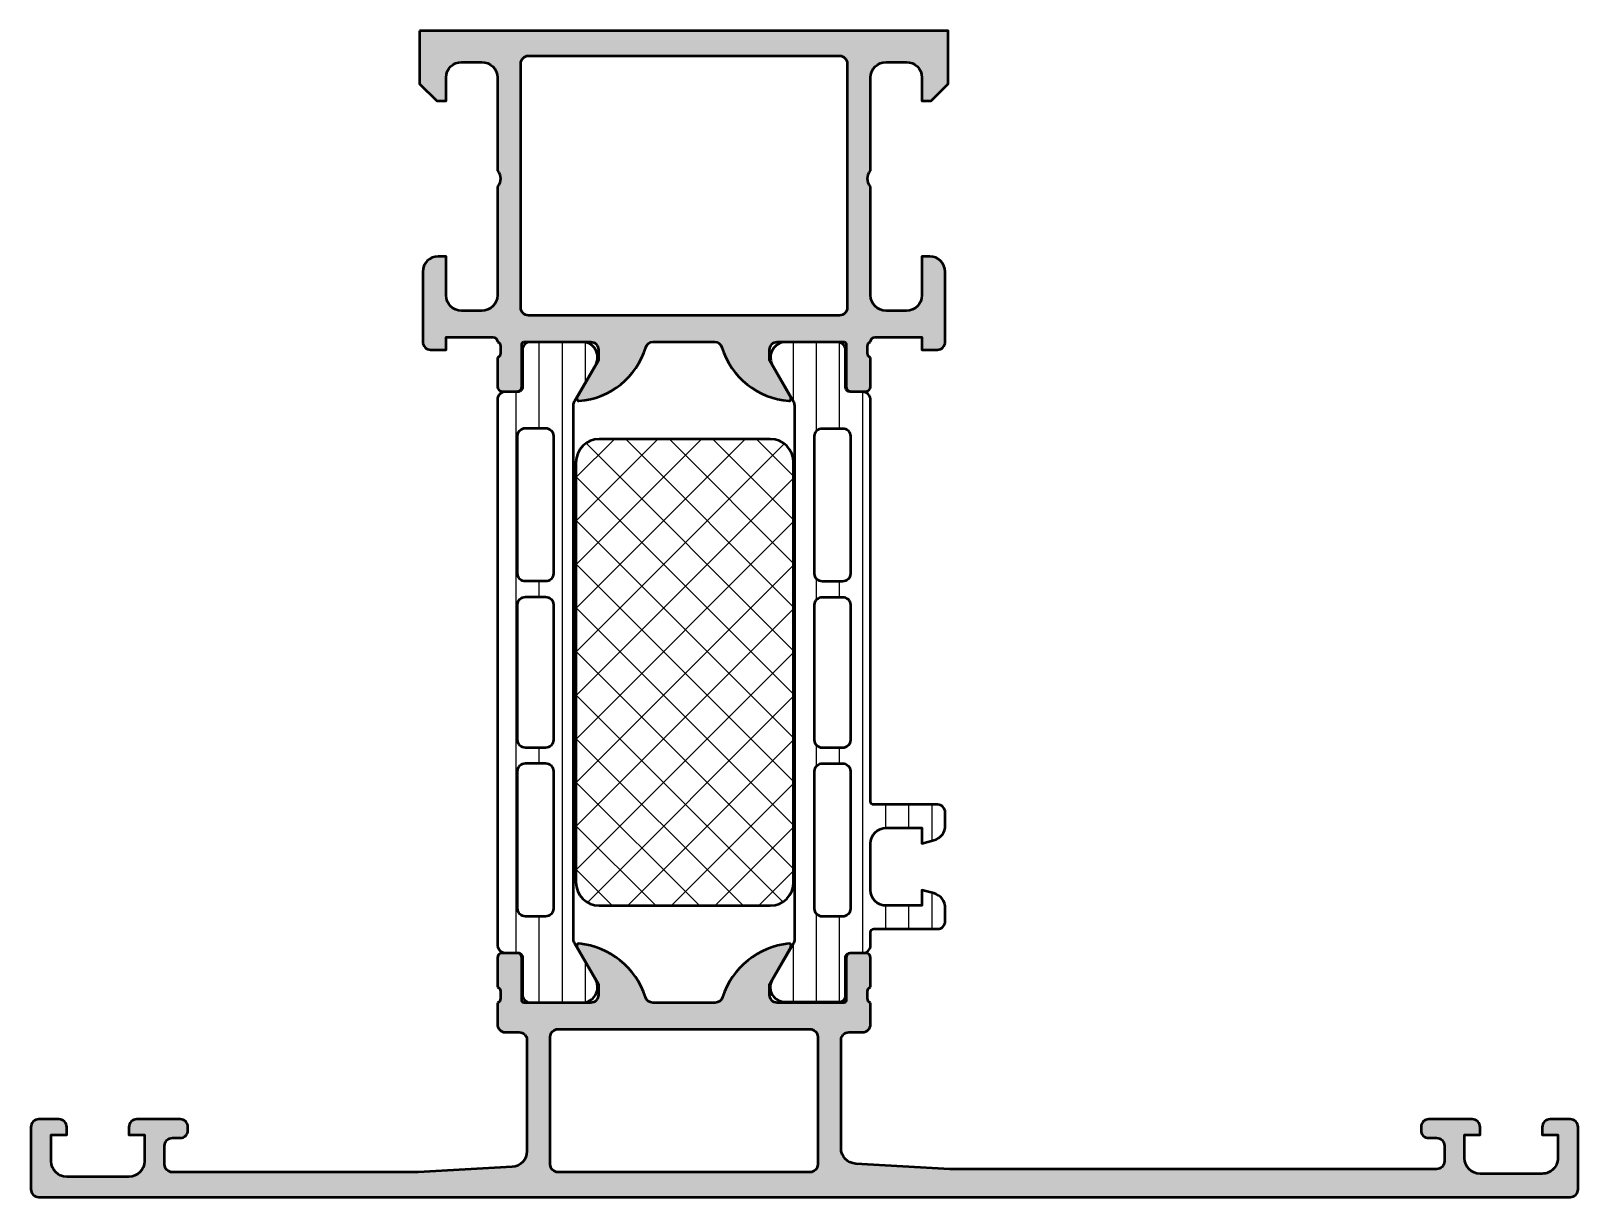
# Model space of a CAD drawing. Extents: x 0 to 99.5, y 0 to 75.
import ezdxf

# ---------------------------------------------------------------- set-up
doc = ezdxf.new("R2010")
doc.units = 0
for name, color, linetype, lineweight in [('0S-Alu contour', 7, 'Continuous', 50), ('0S-Alu hatch', 252, 'Continuous', 25), ('0S-Plastic contour', 254, 'Continuous', 50), ('0S-Plastic hatch', 253, 'Continuous', 25), ('0S-PT contour', 91, 'Continuous', 50), ('0S-PT hatch', 103, 'Continuous', 25)]:
    doc.layers.add(name, color=color, linetype=linetype, lineweight=lineweight)
pattern_1 = [(90, (0, 0), (-1.4859, 0), [])]

# ---------------------------------------------------------------- blocks, each defined once
blk = doc.blocks.new('486970__8CA89D96_44B8_4A73_B5E9_0E6E69375602_')
at = {"layer": '0S-PT hatch'}
h = blk.add_hatch(dxfattribs=at)
h.set_pattern_fill('ANSI37', color=256, scale=0.625, angle=90, style=0)
h.set_pattern_definition([(135, (0, 0), (-1.403165018917055, -1.403165018917055), []), (225, (0, 0), (1.403165018917055, -1.403165018917055), [])])
edge = h.paths.add_edge_path()
edge.add_arc((36.55125118245392, 47.24657838611699), 1.5, 90, 180)
edge.add_line((35.05125118245392, 47.24657838611699), (35.05125118245391, 20.246578386117))
edge.add_arc((36.5512511824539, 20.246578386117), 1.499999999999992, 180, 269.9999999999997)
edge.add_line((36.5512511824539, 18.746578386117), (47.5512511824539, 18.74657838611699))
edge.add_arc((47.5512511824539, 20.246578386117), 1.5, 270, 360)
edge.add_line((49.0512511824539, 20.246578386117), (49.05125118245392, 47.24657838611699))
edge.add_arc((47.55125118245391, 47.24657838611699), 1.5, 0, 90)
edge.add_line((47.55125118245391, 48.746578386117), (36.55125118245392, 48.746578386117))
at = {"layer": '0S-PT contour', "color": 7}
for points in [[(47.55125118245391, 48.746578386117), (36.55125118245392, 48.746578386117)], [(35.05125118245392, 47.24657838611699), (35.05125118245391, 20.246578386117)], [(49.0512511824539, 20.246578386117), (49.05125118245392, 47.24657838611699)], [(36.5512511824539, 18.746578386117), (47.5512511824539, 18.74657838611699)]]:
    blk.add_lwpolyline(points, dxfattribs=at)
for centre, radius, start, end in [((36.55125118245392, 47.24657838611699), 1.5, 90, 180), ((47.55125118245391, 47.24657838611699), 1.5, 0, 90), ((36.5512511824539, 20.246578386117), 1.499999999999992, 180, 269.9999999999997), ((47.5512511824539, 20.246578386117), 1.5, 270, 0)]:
    blk.add_arc(centre, radius, start, end, dxfattribs=at)
blk = doc.blocks.new('391400__62B449AA_AF8A_4F45_AE70_166A35AA1D6E_')
at = {"layer": '0S-Alu hatch'}
h = blk.add_hatch(color=256, dxfattribs=at)
edge = h.paths.add_edge_path()
edge.add_line((29.99999474694745, 12.50001288261094), (29.99999474694745, 11.10000983085311))
edge.add_arc((30.49999474694744, 11.10000983085311), 0.4999999999999929, 180, 270)
edge.add_line((30.49999474694744, 10.60000983085312), (31.39999474694749, 10.60000983085312))
edge.add_ellipse((31.39999474694747, 10.10000983085312), major_axis=(-0.5, 0), ratio=1, start_angle=180, end_angle=269.9999999999984, ccw=False)
edge.add_line((31.89999474694747, 10.1000098308531), (31.89999474694739, 2.944488525463137))
edge.add_ellipse((30.90000407528732, 2.944476820873302), major_axis=(-0.9999906717285675, 0), ratio=1, start_angle=93.2692693520097, end_angle=180.0006706298244, ccw=False)
edge.add_line((30.95703210039451, 1.946113586425776), (24.90002335720061, 1.59999999999998))
edge.add_line((24.90002335720061, 1.59999999999998), (9.100000000000023, 1.59999999999998))
edge.add_ellipse((9.100000000000023, 2.09999999999998), major_axis=(-0.5, 0), ratio=1, start_angle=0, end_angle=90, ccw=False)
edge.add_line((8.600000000000023, 2.09999999999998), (8.599999999999994, 3.299999999999974))
edge.add_ellipse((9.099999999999994, 3.299999999999982), major_axis=(-0.5, 0), ratio=1, start_angle=270, end_angle=360, ccw=False)
edge.add_line((9.099999999999994, 3.799999999999982), (9.599999999999996, 3.799999999999982))
edge.add_arc((9.599999999999994, 4.299999999999982), 0.5, 270.0000000000002, 360)
edge.add_line((10.09999999999999, 4.299999999999982), (10.09999999999999, 4.5))
edge.add_arc((9.599999999999993, 4.5), 0.5, 0, 90)
edge.add_line((9.599999999999993, 5), (6.800000000000012, 5))
edge.add_arc((6.800000000000011, 4.5), 0.5, 89.99999999999991, 180)
edge.add_line((6.300000000000011, 4.5), (6.300000000000011, 4))
edge.add_line((6.300000000000011, 4), (7.300000000000011, 4))
edge.add_line((7.300000000000011, 4), (7.300000000000011, 2.299999999999983))
edge.add_ellipse((6.300000000000011, 2.299999999999982), major_axis=(-1, 0), ratio=1, start_angle=90.00000000000011, end_angle=180, ccw=False)
edge.add_line((6.300000000000013, 1.299999999999982), (2.300000000000039, 1.299999999999997))
edge.add_ellipse((2.300000000000039, 2.299999999999997), major_axis=(-1, 0), ratio=1, start_angle=0, end_angle=90, ccw=False)
edge.add_line((1.300000000000039, 2.299999999999997), (1.300000000000011, 4))
edge.add_line((1.300000000000011, 4), (2.300000000000011, 4))
edge.add_line((2.300000000000011, 4), (2.300000000000011, 4.5))
edge.add_arc((1.800000000000011, 4.5), 0.5, 0, 90)
edge.add_line((1.800000000000011, 5), (0.5, 5))
edge.add_arc((0.5, 4.5), 0.5, 90, 180)
edge.add_line((0, 4.5), (0, 0.5))
edge.add_arc((0.4999871173890762, 0.5), 0.4999871173890762, 180, 270)
edge.add_line((0.4999871173890761, 1.28826109237e-05), (99.00000000000011, 1.28826109168e-05))
edge.add_arc((98.99993505544121, 0.5000778282188963), 0.5000649498252274, 270.0074411316768, 359.9916845974152)
edge.add_line((99.50000000000001, 0.5000052532163198), (99.4999999999999, 4.500012882610906))
edge.add_arc((98.99991942085796, 4.499932303468979), 0.5000805856338886, 0.0092322015795488, 89.9907677984278)
edge.add_line((98.99999999999989, 5.000012882610916), (97.69995117187511, 5.000012882610915))
edge.add_arc((97.70000112309101, 4.499962931394917), 0.5000499537108729, 90.00572341590134, 179.9942765840761)
edge.add_line((97.19995117187501, 4.500012882610917), (97.19995117187501, 4.000012882610916))
edge.add_line((97.19995117187501, 4.000012882610916), (98.19995117187501, 4.000012882610916))
edge.add_line((98.19995117187501, 4.000012882610916), (98.19995117187499, 2.500012882610882))
edge.add_ellipse((97.1999881455687, 2.49997590891721), major_axis=(-0.9999630269898421, 0), ratio=1, start_angle=89.9978814850698, end_angle=180.0021185150526, ccw=False)
edge.add_line((97.19995117187501, 1.50001288261092), (93.19995117187501, 1.500012882610916))
edge.add_ellipse((93.20002804158422, 2.500089752320133), major_axis=(-1.000076872663465, 0), ratio=1, start_angle=0.004403971451608868, end_angle=89.99559602863008, ccw=False)
edge.add_line((92.19995117187499, 2.500012882610904), (92.19995117187499, 4.000012882610916))
edge.add_line((92.19995117187499, 4.000012882610916), (93.19995117187501, 4.000012882610917))
edge.add_line((93.19995117187501, 4.000012882610917), (93.19995117187501, 4.500012882610924))
edge.add_arc((92.6999955771389, 4.500057287874821), 0.4999555967080958, 359.9949110796911, 450.0050889203449)
edge.add_line((92.69995117187511, 5.000012882610914), (89.89996337890626, 5.000012882610917))
edge.add_arc((89.8999633789063, 4.500012882610873), 0.5000000000000444, 90.00000000000487, 180)
edge.add_line((89.39996337890626, 4.500012882610873), (89.39996337890624, 4.300012882610886))
edge.add_arc((89.89996337890624, 4.300012882610865), 0.4999999999999858, 180, 270.0000000000033)
edge.add_line((89.89996337890626, 3.80001288261088), (90.39996337890649, 3.800012882610871))
edge.add_ellipse((90.39992827974066, 3.299977783445465), major_axis=(-0.5000351003972711, 0), ratio=1, start_angle=180.0040217857437, end_angle=269.9959782141965, ccw=False)
edge.add_line((90.89996337890607, 3.300012882610933), (90.89996337890626, 2.300009830853182))
edge.add_ellipse((90.39994681544698, 2.300026394312355), major_axis=(-0.5000165637336224, 0), ratio=1, start_angle=90.00189796974269, end_angle=179.9981020302675, ccw=False)
edge.add_line((90.39996337890622, 1.800009830853072), (59.09999474694744, 1.800009830853174))
edge.add_line((59.09999474694744, 1.800009830853174), (53.04294452257023, 2.14612962719615))
edge.add_ellipse((53.09999474694745, 3.144500936829245), major_axis=(-0.999999999999996, 0), ratio=1, start_angle=0, end_angle=86.7294871791392, ccw=False)
edge.add_line((52.09999474694746, 3.144500936829245), (52.0999947469474, 10.10000983085312))
edge.add_ellipse((52.5999947469474, 10.10000983085312), major_axis=(-0.5000000000000071, 0), ratio=1, start_angle=269.9999999999984, end_angle=360, ccw=False)
edge.add_line((52.59999474694742, 10.60000983085312), (53.49999474694743, 10.60000983085311))
edge.add_arc((53.49999474694744, 11.10000983085312), 0.5000000000000089, 269.9999999999992, 360)
edge.add_line((53.99999474694745, 11.10000983085313), (53.99999474694742, 12.50001288261094))
edge.add_ellipse((54.07883119349047, 12.76753347460404), major_axis=(-0.2788950563274191, 0), ratio=1, start_angle=-1.164589374097602, end_angle=73.58012358050689, ccw=False)
edge.add_line((53.79999374694744, 12.77320188260241), (53.79999374694742, 13.22679588260243))
edge.add_ellipse((54.07886184259058, 13.23245654207948), major_axis=(-0.2789255417371362, 0), ratio=1, start_angle=-73.57540544464717, end_angle=1.1628700728853119, ccw=False)
edge.add_line((53.99999474694742, 13.49999988260241), (53.99999474694742, 15.38001088261093))
edge.add_arc((53.69999474694742, 15.38001088261093), 0.3000000000000043, 0, 89.99999999999864)
edge.add_line((53.69999474694743, 15.68001088261094), (52.72002042790463, 15.68001088261093))
edge.add_arc((52.72002042790464, 15.38001088261094), 0.2999999999999918, 90.00000000000136, 180)
edge.add_line((52.42002042790464, 15.38001088261094), (52.42002042790463, 12.62001288261094))
edge.add_ellipse((52.30002042790453, 12.62001288261093), major_axis=(-0.1200000000000898, 0), ratio=1, start_angle=85.70385181229341, end_angle=180, ccw=False)
edge.add_line((52.29103102521436, 12.50035006198859), (47.99985791154951, 12.50035006198858))
edge.add_ellipse((47.99985791154952, 13.00035006198858), major_axis=(-0.4999999999999983, 0), ratio=1, start_angle=0, end_angle=89.9999999999983, ccw=False)
edge.add_line((47.49985791154952, 13.00035006198858), (47.49985791154951, 13.70035006198855))
edge.add_line((47.49985791154951, 13.70035006198855), (48.88135336917189, 16.09317038501614))
edge.add_arc((48.76173812690121, 16.16223027734028), 0.1381197846483123, 330.0000000000073, 455.6225775507947)
edge.add_arc((49.23808115272333, 11.32374120014069), 5.000000000000087, 95.62257755079376, 162.2515836439299)
edge.add_ellipse((43.9998579115495, 13.0003500619885), major_axis=(-0.4999999999999304, 0), ratio=1, start_angle=90.0000000000008, end_angle=162.2515836439307, ccw=False)
edge.add_line((43.99985791154951, 12.50035006198857), (39.99999474694745, 12.50001288261094))
edge.add_ellipse((39.99999474694744, 13.00001288261091), major_axis=(-0.4999999999999716, 0), ratio=1, start_angle=17.748416356070095, end_angle=90.0000000000008, ccw=False)
edge.add_arc((34.76177150577363, 11.32340402076309), 5.000000000000032, 17.74841635607018, 84.37742244920659)
edge.add_arc((35.23811453159572, 16.16189309796264), 0.1381197846482919, 84.37742244920443, 210.0000000000037)
edge.add_line((35.11849928932507, 16.09283320563849), (36.49999474694745, 13.70001288261093))
edge.add_line((36.49999474694745, 13.70001288261093), (36.49999474694745, 13.00001288261094))
edge.add_ellipse((35.99999474694744, 13.00001288261094), major_axis=(-0.5000000000000071, 0), ratio=1, start_angle=89.9999999999992, end_angle=180, ccw=False)
edge.add_line((35.99999474694743, 12.50001288261093), (31.69996906599021, 12.50001288261094))
edge.add_ellipse((31.69996906599022, 12.62001288261093), major_axis=(-0.1199999999999903, 0), ratio=1, start_angle=0, end_angle=89.9999999999983, ccw=False)
edge.add_line((31.57996906599023, 12.62001288261093), (31.57996906599023, 15.38001088261093))
edge.add_arc((31.27996906599023, 15.38001088261093), 0.2999999999999971, 0, 90)
edge.add_line((31.27996906599023, 15.68001088261093), (30.29999474694744, 15.68001088261093))
edge.add_arc((30.29999474694744, 15.38001088261093), 0.3000000000000007, 90.00000000000067, 180)
edge.add_line((29.99999474694744, 15.38001088261093), (29.99999474694744, 13.49999988260241))
edge.add_ellipse((29.92112765130427, 13.23245654207947), major_axis=(-0.2789255417371477, 0), ratio=1, start_angle=178.8371299271133, end_angle=253.575405444645, ccw=False)
edge.add_line((30.19999574694744, 13.22679588260241), (30.19999574694744, 12.77320188260242))
edge.add_ellipse((29.9211583004044, 12.76753347460404), major_axis=(-0.2788950563274201, 0), ratio=1, start_angle=106.41987641949311, end_angle=181.1645893740982, ccw=False)
edge = h.paths.add_edge_path()
edge.add_line((33.39998033422847, 2.099989829632368), (33.39998033422848, 10.29997914848003))
edge.add_ellipse((33.89998033422847, 10.29997914848002), major_axis=(-0.5, 0), ratio=1, start_angle=270, end_angle=360, ccw=False)
edge.add_line((33.89998033422847, 10.79997914848002), (50.09997346777339, 10.79997914848001))
edge.add_ellipse((50.09997346777341, 10.29997914848001), major_axis=(-0.5, 0), ratio=1, start_angle=180, end_angle=270.00000000000165, ccw=False)
edge.add_line((50.59997346777341, 10.29997914848003), (50.59997346777336, 2.099989829632361))
edge.add_ellipse((50.09997346777339, 2.099989829632344), major_axis=(-0.4999999999999787, 0), ratio=1, start_angle=90.00000000000239, end_angle=180, ccw=False)
edge.add_line((50.09997346777341, 1.599989829632366), (33.89998033422848, 1.599989829632367))
edge.add_ellipse((33.89998033422847, 2.099989829632374), major_axis=(-0.5000000000000071, 0), ratio=1, start_angle=0, end_angle=90.0000000000008, ccw=False)
at = {"layer": '0S-Alu contour', "color": 7}
for points in [[(35.11849928932507, 16.09283320563849), (36.49999474694745, 13.70001288261093), (36.49999474694745, 13.00001288261094)], [(47.49985791154952, 13.00035006198858), (47.49985791154951, 13.70035006198855), (48.88135336917189, 16.09317038501614)], [(29.99999474694744, 15.38001088261093), (29.99999474694744, 13.49999988260241)], [(31.27996906599023, 15.68001088261093), (30.29999474694744, 15.68001088261093)], [(31.57996906599023, 12.62001288261093), (31.57996906599023, 15.38001088261093)], [(52.42002042790464, 15.38001088261094), (52.42002042790463, 12.62001288261094)], [(53.69999474694743, 15.68001088261094), (52.72002042790463, 15.68001088261093)], [(53.99999474694742, 13.49999988260241), (53.99999474694742, 15.38001088261093)], [(30.19999574694744, 13.22679588260241), (30.19999574694744, 12.77320188260242)], [(53.79999374694744, 12.77320188260241), (53.79999374694742, 13.22679588260243)], [(29.99999474694745, 12.50001288261094), (29.99999474694745, 11.10000983085311)], [(35.99999474694743, 12.50001288261093), (31.69996906599021, 12.50001288261094)], [(43.99985791154951, 12.50035006198857), (39.99999474694745, 12.50001288261094)], [(52.29103102521436, 12.50035006198859), (47.99985791154951, 12.50035006198858)], [(53.99999474694745, 11.10000983085313), (53.99999474694742, 12.50001288261094)], [(30.49999474694744, 10.60000983085312), (31.39999474694749, 10.60000983085312)], [(31.89999474694747, 10.1000098308531), (31.89999474694739, 2.944488525463137)], [(33.39998033422847, 2.099989829632368), (33.39998033422848, 10.29997914848003)], [(33.89998033422847, 10.79997914848002), (50.09997346777339, 10.79997914848001)], [(50.59997346777341, 10.29997914848003), (50.59997346777336, 2.099989829632361)], [(52.09999474694746, 3.144500936829245), (52.0999947469474, 10.10000983085312)], [(52.59999474694742, 10.60000983085312), (53.49999474694743, 10.60000983085311)], [(1.800000000000011, 5), (0.5, 5)], [(9.599999999999993, 5), (6.800000000000012, 5)], [(92.69995117187511, 5.000012882610914), (89.89996337890626, 5.000012882610917)], [(98.99999999999989, 5.000012882610916), (97.69995117187511, 5.000012882610915)], [(0, 4.5), (0, 0.5)], [(1.300000000000039, 2.299999999999997), (1.300000000000011, 4), (2.300000000000011, 4), (2.300000000000011, 4.5)], [(6.300000000000011, 4.5), (6.300000000000011, 4), (7.300000000000011, 4), (7.300000000000011, 2.299999999999983)], [(10.09999999999999, 4.299999999999982), (10.09999999999999, 4.5)], [(89.39996337890626, 4.500012882610873), (89.39996337890624, 4.300012882610886)], [(92.19995117187499, 2.500012882610904), (92.19995117187499, 4.000012882610916), (93.19995117187501, 4.000012882610917), (93.19995117187501, 4.500012882610924)], [(97.19995117187501, 4.500012882610917), (97.19995117187501, 4.000012882610916), (98.19995117187501, 4.000012882610916), (98.19995117187499, 2.500012882610882)], [(99.50000000000001, 0.5000052532163198), (99.4999999999999, 4.500012882610906)], [(8.600000000000023, 2.09999999999998), (8.599999999999994, 3.299999999999974)], [(9.099999999999994, 3.799999999999982), (9.599999999999996, 3.799999999999982)], [(89.89996337890626, 3.80001288261088), (90.39996337890649, 3.800012882610871)], [(90.89996337890607, 3.300012882610933), (90.89996337890626, 2.300009830853182)], [(90.39996337890622, 1.800009830853072), (59.09999474694744, 1.800009830853174), (53.04294452257023, 2.14612962719615)], [(6.300000000000013, 1.299999999999982), (2.300000000000039, 1.299999999999997)], [(30.95703210039451, 1.946113586425776), (24.90002335720061, 1.59999999999998), (9.100000000000023, 1.59999999999998)], [(50.09997346777341, 1.599989829632366), (33.89998033422848, 1.599989829632367)], [(97.19995117187501, 1.50001288261092), (93.19995117187501, 1.500012882610916)], [(0.4999871173890761, 1.28826109237e-05), (99.00000000000011, 1.28826109168e-05)]]:
    blk.add_lwpolyline(points, dxfattribs=at)
for centre, radius, start, end in [((35.23811453159572, 16.16189309796264), 0.1381197846482919, 84.37742244920443, 210.0000000000037), ((34.76177150577363, 11.32340402076309), 5.000000000000032, 17.74841635607018, 84.37742244920659), ((49.23808115272333, 11.32374120014069), 5.000000000000087, 95.62257755079376, 162.2515836439299), ((48.76173812690121, 16.16223027734028), 0.1381197846483123, 330.0000000000073, 95.62257755079472), ((30.29999474694744, 15.38001088261093), 0.3000000000000007, 90.00000000000067, 180), ((31.27996906599023, 15.38001088261093), 0.2999999999999971, 0, 90), ((52.72002042790464, 15.38001088261094), 0.2999999999999918, 90.00000000000136, 180), ((53.69999474694742, 15.38001088261093), 0.3000000000000043, 0, 89.99999999999864), ((30.49999474694744, 11.10000983085311), 0.4999999999999929, 180, 270), ((53.49999474694744, 11.10000983085312), 0.5000000000000089, 269.9999999999992, 0), ((0.5, 4.5), 0.5, 90, 180), ((1.800000000000011, 4.5), 0.5, 0, 90), ((6.800000000000011, 4.5), 0.5, 89.99999999999991, 180), ((9.599999999999993, 4.5), 0.5, 0, 90), ((89.8999633789063, 4.500012882610873), 0.5000000000000444, 90.00000000000487, 180), ((92.6999955771389, 4.500057287874821), 0.4999555967080958, 359.9949110796911, 90.00508892034497), ((97.70000112309101, 4.499962931394917), 0.5000499537108729, 90.00572341590134, 179.9942765840761), ((98.99991942085796, 4.499932303468979), 0.5000805856338886, 0.0092322015795488, 89.9907677984278), ((9.599999999999994, 4.299999999999982), 0.5, 270.0000000000002, 0), ((89.89996337890624, 4.300012882610865), 0.4999999999999858, 180, 270.0000000000033), ((0.4999871173890762, 0.5), 0.4999871173890762, 180, 270), ((98.99993505544121, 0.5000778282188963), 0.5000649498252274, 270.0074411316768, 359.9916845974152)]:
    blk.add_arc(centre, radius, start, end, dxfattribs=at)
at = {"layer": '0S-Alu contour', "color": 7, "extrusion": (0, 0, -1)}
for centre, radius, start, end in [((-29.92112765130427, 13.23245654207947), 0.2789255417371477, 106.424594555355, 181.1628700728868), ((-35.99999474694744, 13.00001288261094), 0.5000000000000071, 180, 270.0000000000008), ((-47.99985791154952, 13.00035006198858), 0.4999999999999983, 270.0000000000017, 0), ((-54.07886184259058, 13.23245654207948), 0.2789255417371362, 358.8371299271147, 73.57540544464732), ((-29.9211583004044, 12.76753347460404), 0.2788950563274201, 178.8354106259018, 253.5801235805069), ((-31.69996906599022, 12.62001288261093), 0.1199999999999903, 270.0000000000017, 0), ((-39.99999474694744, 13.00001288261091), 0.4999999999999716, 269.9999999999992, 342.2515836439299), ((-43.9998579115495, 13.0003500619885), 0.4999999999999304, 197.7484163560694, 269.9999999999992), ((-52.30002042790453, 12.62001288261093), 0.1200000000000898, 180, 274.2961481877067), ((-54.07883119349047, 12.76753347460404), 0.2788950563274191, 286.4198764194931, 1.16458937409755), ((-31.39999474694747, 10.10000983085312), 0.5, 90.0000000000016, 180), ((-33.89998033422847, 10.29997914848002), 0.5, 0, 90), ((-50.09997346777341, 10.29997914848001), 0.5, 89.99999999999837, 180), ((-52.5999947469474, 10.10000983085312), 0.5000000000000071, 0, 90.0000000000016), ((-9.099999999999994, 3.299999999999982), 0.5, 0, 90), ((-53.09999474694745, 3.144500936829245), 0.999999999999996, 273.2705128208609, 0), ((-90.39992827974066, 3.299977783445465), 0.5000351003972711, 90.00402178580349, 179.9959782142563), ((-2.300000000000039, 2.299999999999997), 1, 270, 0), ((-6.300000000000011, 2.299999999999982), 1, 180, 269.9999999999999), ((-9.100000000000023, 2.09999999999998), 0.5, 270, 0), ((-30.90000407528732, 2.944476820873302), 0.9999906717285677, 179.9993293701756, 266.7307306479903), ((-33.89998033422847, 2.099989829632374), 0.5000000000000071, 269.9999999999992, 0), ((-50.09997346777339, 2.099989829632344), 0.4999999999999787, 180, 269.9999999999976), ((-90.39994681544698, 2.300026394312355), 0.5000165637336224, 180.0018979697325, 269.9981020302573), ((-93.20002804158422, 2.500089752320133), 1.000076872663465, 270.0044039713699, 359.9955960285484), ((-97.1999881455687, 2.49997590891721), 0.9999630269898421, 179.9978814849474, 270.0021185149302)]:
    blk.add_arc(centre, radius, start, end, dxfattribs=at)
blk = doc.blocks.new('278494__E409FA07_4B68_46C9_A946_C04938913BA2___253997F3_532F_47BC_B5EF_C2DB76C4D0B0_')
at = {"layer": '0S-Plastic hatch'}
h = blk.add_hatch(dxfattribs=at)
h.set_pattern_fill('ANSI31', color=256, scale=0.4680000000000001, angle=45, style=0)
h.set_pattern_definition(pattern_1)
edge = h.paths.add_edge_path()
edge.add_line((49.10001335768118, 50.91837585755105), (49.10109967011226, 16.56410710195165))
edge.add_ellipse((48.60109967042158, 16.56408951432983), major_axis=(-0.5000000000000039, 0), ratio=1, start_angle=150.0020786985385, end_angle=180.0020153930485, ccw=False)
edge.add_line((49.03412144206225, 16.31410522425305), (47.71573444427519, 14.03040062299795))
edge.add_arc((48.48087800394226, 13.49523790017699), 0.9337257663774359, 145.0299865112281, 265.9377034822482)
edge.add_line((48.41473187801976, 12.56385801161241), (51.89127337382561, 12.56247964232921))
edge.add_arc((51.98301131253415, 12.96209423562533), 0.4100093566904566, 257.0708527112512, 365.3209498611013)
edge.add_line((52.39125388022087, 13.00011631476727), (52.39083500000806, 15.40011468410577))
edge.add_ellipse((52.69083499981127, 15.40012555034009), major_axis=(-0.299999999999997, 0), ratio=1, start_angle=-89.99792470211378, end_angle=0.002075297898500139, ccw=False)
edge.add_line((52.69082413357695, 15.70012555014329), (53.50115546639186, 15.7001541765615))
edge.add_arc((53.50114003500755, 16.20015149742134), 0.499997321097973, 270.0017683158601, 360.0023822800018)
edge.add_line((54.00113735567333, 16.20017228662405), (54.00245790066327, 17.04124453175193))
edge.add_ellipse((54.20245790066326, 17.04124453175193), major_axis=(-0.1999999999999886, 0), ratio=1, start_angle=270, end_angle=360, ccw=False)
edge.add_line((54.20245790066326, 17.24124453175192), (58.30245790065162, 17.24124453175192))
edge.add_arc((58.30245790065163, 17.74124453175192), 0.5000000000000036, 269.9999999999992, 360)
edge.add_line((58.80245790065163, 17.74124453175192), (58.80245790065117, 18.57199375510997))
edge.add_arc((57.80245790065171, 18.57199375510995), 0.9999999999994599, 0, 74.99999999891914)
edge.add_line((58.06127694577231, 19.53791958139361), (57.30245790065174, 19.74124453175186))
edge.add_line((57.30245790065174, 19.74124453175186), (57.30245790065162, 18.74124453175192))
edge.add_line((57.30245790065162, 18.74124453175192), (55.00245790066327, 18.74124453175192))
edge.add_ellipse((55.00416714638449, 19.74537101595356), major_axis=(-1.004127938958018, 0), ratio=1, start_angle=0.23408772131568867, end_angle=89.90246998467933, ccw=False)
edge.add_line((54.00004758793659, 19.74126856077778), (54.00004758793659, 22.74114691492147))
edge.add_ellipse((55.00416693450429, 22.73711855907433), major_axis=(-1.004127427074074, 0), ratio=1, start_angle=270.0975179750846, end_angle=359.770140321516, ccw=False)
edge.add_line((55.00245790066323, 23.74124453175193), (57.30245790065163, 23.74124453175193))
edge.add_line((57.30245790065163, 23.74124453175193), (57.30245790065162, 22.74124453175192))
edge.add_line((57.30245790065162, 22.74124453175192), (58.06127694577229, 22.9445694820801))
edge.add_arc((57.8024579006515, 23.91049530836434), 1.000000000000067, 285.0000000010829, 360)
edge.add_line((58.80245790065156, 23.91049530836431), (58.80245790065157, 24.74124453175198))
edge.add_arc((58.30245790065163, 24.74124453175198), 0.4999999999999503, 0, 90)
edge.add_line((58.30245790065163, 25.24124453175193), (54.20245790066334, 25.24124453175192))
edge.add_ellipse((54.20418645355861, 25.44541762759517), major_axis=(-0.2041804127758787, 0), ratio=1, start_angle=1.1558689438169267, end_angle=89.51493893428051, ccw=False)
edge.add_line((54.00004758793658, 25.44129882875583), (54.00002466637857, 51.28266563830801))
edge.add_arc((53.50002734551873, 51.28265020692371), 0.4999973210979765, 0.0017683158931002, 90.00238227991125)
edge.add_line((53.50000655631604, 51.78264752758949), (52.68967522350112, 51.7826189011713))
edge.add_ellipse((52.68966435726681, 52.08261890097451), major_axis=(-0.3000000000000041, 0), ratio=1, start_angle=0.002075297898500139, end_angle=90.0020752978848, ccw=False)
edge.add_line((52.38966435746359, 52.08260803474018), (52.38990937804442, 54.48260642812567))
edge.add_arc((51.88991340083818, 54.4825909575059), 0.4999959774455817, 0.0017728167248697, 90.00237777907287)
edge.add_line((51.88989265096827, 54.98258693452093), (48.41335115516244, 54.98246028705684))
edge.add_arc((48.55569765604421, 53.99264736758614), 0.9999960709244795, 98.18368334978535, 212.7290913977266)
edge.add_line((47.71446458982397, 53.45198197183561), (49.03301701928037, 51.16837288258624))
edge.add_ellipse((48.60001335802833, 50.91835722439185), major_axis=(-0.5000000000000445, 0), ratio=1, start_angle=180.0021352027152, end_angle=210.0020718972304, ccw=False)
edge = h.paths.add_edge_path()
edge.add_ellipse((52.20057596571727, 48.94123218105939), major_axis=(-0.5000000020876287, 0), ratio=1, start_angle=180, end_angle=270.001899102617, ccw=False)
edge.add_line((52.7005759678049, 48.9412321828775), (52.70057596780491, 40.09123828639324))
edge.add_ellipse((52.2005759656476, 40.09123828827069), major_axis=(-0.5000000021573073, 0), ratio=1, start_angle=89.99810091050358, end_angle=180, ccw=False)
edge.add_line((52.20055939296528, 39.59123828638804), (50.90056528665254, 39.59123828638804))
edge.add_ellipse((50.90056164729581, 40.09123464703129), major_axis=(-0.4999963606564967, 0), ratio=1, start_angle=-0.000417042864683026, end_angle=90.00041704259593, ccw=False)
edge.add_line((50.40056528665257, 40.09123828638805), (50.40056528665256, 48.94123218287235))
edge.add_ellipse((50.90056164729592, 48.94123582222899), major_axis=(-0.4999963606566104, 0), ratio=1, start_angle=-90.0004170425845, end_angle=0.00041704286462618256, ccw=False)
edge.add_line((50.90056528665254, 49.44123218287235), (52.20055939292045, 49.44123218287235))
edge = h.paths.add_edge_path()
edge.add_line((50.40056528664218, 29.39123218357601), (50.40056528664217, 38.09123828709168))
edge.add_ellipse((50.90056528664218, 38.09123828708648), major_axis=(-0.5000000000000142, 0), ratio=1, start_angle=270.000000001192, end_angle=360, ccw=False)
edge.add_line((50.90056528663178, 38.59123828708649), (52.2005759677841, 38.5912382870865))
edge.add_ellipse((52.20057596779453, 38.09123828708649), major_axis=(-0.5000000000000071, 0), ratio=1, start_angle=180, end_angle=270.00000000119445, ccw=False)
edge.add_line((52.70057596779453, 38.0912382870917), (52.70057596779452, 29.39123218357601))
edge.add_ellipse((52.20057596779452, 29.39123218357082), major_axis=(-0.5, 0), ratio=1, start_angle=90, end_angle=180, ccw=False)
edge.add_line((52.20057596779452, 28.89123218357081), (50.90056528664216, 28.89123218357082))
edge.add_ellipse((50.90056528664216, 29.39123218357081), major_axis=(-0.4999999999999929, 0), ratio=1, start_angle=0, end_angle=89.9999999999992, ccw=False)
edge = h.paths.add_edge_path()
edge.add_ellipse((50.9005616472855, 27.39123582292748), major_axis=(-0.4999963606565677, 0), ratio=1, start_angle=-90.00041704259098, end_angle=0.00041704286462618256, ccw=False)
edge.add_line((50.90056528664217, 27.89123218357081), (52.20055939291009, 27.89123218357082))
edge.add_ellipse((52.2005759657069, 27.39123218175785), major_axis=(-0.5000000020876216, 0), ratio=1, start_angle=180, end_angle=270.0018991026154, ccw=False)
edge.add_line((52.70057596779452, 27.39123218357595), (52.70057596779452, 18.54122302830261))
edge.add_ellipse((52.20059122658359, 18.54122302829741), major_axis=(-0.4999847412109304, 0), ratio=1, start_angle=89.9999999999992, end_angle=180, ccw=False)
edge.add_line((52.20059122658359, 18.04123828708648), (50.90058054543124, 18.04123828708649))
edge.add_ellipse((50.90058054543123, 18.54125354587554), major_axis=(-0.5000152587890554, 0), ratio=1, start_angle=0, end_angle=90.0000000000008, ccw=False)
edge.add_line((50.40056528664218, 18.54125354588073), (50.40056528664218, 27.39123218357081))
at = {"layer": '0S-Alu contour', "color": 7}
for points in [[(50.40056528665257, 40.09123828638805), (50.40056528665256, 48.94123218287235)], [(50.90056528665254, 49.44123218287235), (52.20055939292045, 49.44123218287235)], [(52.7005759678049, 48.9412321828775), (52.70057596780491, 40.09123828639324)], [(52.20055939296528, 39.59123828638804), (50.90056528665254, 39.59123828638804)], [(50.40056528664218, 29.39123218357601), (50.40056528664217, 38.09123828709168)], [(50.90056528663178, 38.59123828708649), (52.2005759677841, 38.5912382870865)], [(52.70057596779453, 38.0912382870917), (52.70057596779452, 29.39123218357601)], [(52.20057596779452, 28.89123218357081), (50.90056528664216, 28.89123218357082)], [(50.90056528664217, 27.89123218357081), (52.20055939291009, 27.89123218357082)], [(50.40056528664218, 18.54125354588073), (50.40056528664218, 27.39123218357081)], [(52.70057596779452, 27.39123218357595), (52.70057596779452, 18.54122302830261)], [(52.20059122658359, 18.04123828708648), (50.90058054543124, 18.04123828708649)]]:
    blk.add_lwpolyline(points, dxfattribs=at)
at = {"layer": '0S-Alu contour', "color": 7, "extrusion": (0, 0, -1)}
for centre, radius, start, end in [((-50.90056164729592, 48.94123582222899), 0.4999963606566104, 359.9995829571354, 90.00041704258453), ((-52.20057596571727, 48.94123218105939), 0.5000000020876287, 89.99810089738295, 180), ((-50.90056164729581, 40.09123464703129), 0.4999963606564967, 269.9995829574041, 0.0004170428646345), ((-52.2005759656476, 40.09123828827069), 0.5000000021573073, 180, 270.0018990894964), ((-50.90056528664218, 38.09123828708648), 0.5000000000000142, 0, 89.99999999880797), ((-52.20057596779453, 38.09123828708649), 0.5000000000000071, 89.99999999880554, 180), ((-50.90056528664216, 29.39123218357081), 0.4999999999999929, 270.0000000000008, 0), ((-52.20057596779452, 29.39123218357082), 0.5, 180, 270), ((-50.9005616472855, 27.39123582292748), 0.4999963606565677, 359.9995829571354, 90.00041704259102), ((-52.2005759657069, 27.39123218175785), 0.5000000020876216, 89.99810089738456, 180), ((-50.90058054543123, 18.54125354587554), 0.5000152587890554, 269.9999999999992, 0), ((-52.20059122658359, 18.54122302829741), 0.4999847412109304, 180, 270.0000000000008)]:
    blk.add_arc(centre, radius, start, end, dxfattribs=at)
at = {"layer": '0S-Plastic contour', "color": 7}
for points in [[(51.88989265096827, 54.98258693452093), (48.41335115516244, 54.98246028705684)], [(52.38966435746359, 52.08260803474018), (52.38990937804442, 54.48260642812567)], [(47.71446458982397, 53.45198197183561), (49.03301701928037, 51.16837288258624)], [(53.50000655631604, 51.78264752758949), (52.68967522350112, 51.7826189011713)], [(49.10001335768118, 50.91837585755105), (49.10109967011226, 16.56410710195165)], [(54.00004758793658, 25.44129882875583), (54.00002466637857, 51.28266563830801)], [(58.30245790065163, 25.24124453175193), (54.20245790066334, 25.24124453175192)], [(58.80245790065156, 23.91049530836431), (58.80245790065157, 24.74124453175198)], [(55.00245790066323, 23.74124453175193), (57.30245790065163, 23.74124453175193), (57.30245790065162, 22.74124453175192), (58.06127694577229, 22.9445694820801)], [(54.00004758793659, 19.74126856077778), (54.00004758793659, 22.74114691492147)], [(58.06127694577231, 19.53791958139361), (57.30245790065174, 19.74124453175186), (57.30245790065162, 18.74124453175192), (55.00245790066327, 18.74124453175192)], [(58.80245790065163, 17.74124453175192), (58.80245790065117, 18.57199375510997)], [(54.00113735567333, 16.20017228662405), (54.00245790066327, 17.04124453175193)], [(54.20245790066326, 17.24124453175192), (58.30245790065162, 17.24124453175192)], [(49.03412144206225, 16.31410522425305), (47.71573444427519, 14.03040062299795)], [(52.39125388022087, 13.00011631476727), (52.39083500000806, 15.40011468410577)], [(52.69082413357695, 15.70012555014329), (53.50115546639186, 15.7001541765615)], [(48.41473187801976, 12.56385801161241), (51.89127337382561, 12.56247964232921)]]:
    blk.add_lwpolyline(points, dxfattribs=at)
for centre, radius, start, end in [((48.55569765604421, 53.99264736758614), 0.9999960709244795, 98.18368334978535, 212.7290913977266), ((51.88991340083818, 54.4825909575059), 0.4999959774455817, 0.0017728167248697, 90.00237777907287), ((53.50002734551873, 51.28265020692371), 0.4999973210979765, 0.0017683158931002, 90.00238227991125), ((58.30245790065163, 24.74124453175198), 0.4999999999999503, 0, 90), ((57.8024579006515, 23.91049530836434), 1.000000000000067, 285.0000000010829, 0), ((57.80245790065171, 18.57199375510995), 0.9999999999994599, 0, 74.99999999891914), ((58.30245790065163, 17.74124453175192), 0.5000000000000036, 269.9999999999992, 0), ((53.50114003500755, 16.20015149742134), 0.499997321097973, 270.0017683158601, 0.0023822800018465), ((48.48087800394226, 13.49523790017699), 0.9337257663774359, 145.0299865112281, 265.9377034822482), ((51.98301131253415, 12.96209423562533), 0.4100093566904566, 257.0708527112512, 5.320949861101293)]:
    blk.add_arc(centre, radius, start, end, dxfattribs=at)
at = {"layer": '0S-Plastic contour', "color": 7, "extrusion": (0, 0, -1)}
for centre, radius, start, end in [((-52.68966435726681, 52.08261890097451), 0.3000000000000041, 269.9979247021152, 359.9979247021015), ((-48.60001335802833, 50.91835722439185), 0.5000000000000445, 149.9979281027696, 179.9978647972848), ((-54.20418645355861, 25.44541762759517), 0.2041804127758787, 270.4850610657195, 358.8441310561831), ((-55.00416693450429, 22.73711855907433), 1.004127427074074, 0.2298596784839961, 89.90248202491541), ((-55.00416714638449, 19.74537101595356), 1.004127938958018, 270.0975300153207, 359.7659122786843), ((-54.20245790066326, 17.04124453175193), 0.1999999999999886, 0, 90), ((-48.60109967042158, 16.56408951432983), 0.5000000000000039, 179.9979846069515, 209.9979213014615), ((-52.69083499981127, 15.40012555034009), 0.299999999999997, 359.9979247021015, 89.99792470211386)]:
    blk.add_arc(centre, radius, start, end, dxfattribs=at)
blk = doc.blocks.new('278494__2B57D407_AF23_4EA8_9488_E07FFDFF017F___48A98C68_042B_4F08_BE9D_E976C84121B2_')
at = {"layer": '0S-Plastic hatch'}
h = blk.add_hatch(dxfattribs=at)
h.set_pattern_fill('ANSI31', color=256, scale=0.4680000000000001, angle=45, style=0)
h.set_pattern_definition(pattern_1)
edge = h.paths.add_edge_path()
edge.add_line((29.99877796263965, 51.29239849579136), (29.99989065212846, 16.20989978628896))
edge.add_arc((30.49988797297496, 16.20991564438835), 0.4999973210979844, 180.0018172140356, 270.0020240769151)
edge.add_line((30.49990563628357, 15.70991832360236), (31.31024036318132, 15.70994695015035))
edge.add_ellipse((31.31025096122688, 15.40994695033755), major_axis=(-0.2999999999999952, 0), ratio=1, start_angle=179.9941505606587, end_angle=270.0020240776059, ccw=False)
edge.add_line((31.61025095966345, 15.40991632274461), (31.61000594044926, 13.00995942318864))
edge.add_arc((32.11000191765549, 13.00997489380615), 0.4999959774455781, 180.0017728165192, 270.0020872367506)
edge.add_line((32.11002013208574, 12.50997891669234), (35.58656416333124, 12.51010556425521))
edge.add_arc((35.44421766244946, 13.49991848372592), 0.9999960709244822, 278.1836833497857, 392.729091397724)
edge.add_line((36.28545072866974, 14.04058387947641), (34.96689829921332, 16.32419296872581))
edge.add_ellipse((35.39990196046537, 16.57420862692021), major_axis=(-0.500000000000057, 0), ratio=1, start_angle=0.0018117430832944592, end_angle=30.002071897229484, ccw=False)
edge.add_line((34.89990196071528, 16.57419281647699), (34.89881564832208, 50.92846052653914))
edge.add_ellipse((35.39881564807214, 50.92847633698223), major_axis=(-0.5000000000000295, 0), ratio=1, start_angle=-29.997921301458405, end_angle=0.0018117430832944592, ccw=False)
edge.add_line((34.96579387643144, 51.17846062705901), (36.28418087421845, 53.46216522831403))
edge.add_arc((35.44290864355972, 54.00276968240859), 0.9999960709244801, 327.2750591980408, 441.8204672459872)
edge.add_line((35.58518344047393, 54.99259291108501), (32.1086392008576, 54.99246626352849))
edge.add_arc((32.10865741528784, 54.49247028641469), 0.4999959774455663, 90.00208723675065, 180.0100001036723)
edge.add_line((31.6086614454578, 54.49238301974997), (31.60908031411313, 52.09249266103334))
edge.add_ellipse((31.30908031868242, 52.09244030097198), major_axis=(-0.2999999999999998, 0), ratio=1, start_angle=90.00202407656298, end_angle=180.010000035117, ccw=False)
edge.add_line((31.30909091672252, 51.79244030115917), (30.49875762017753, 51.79241167467669))
edge.add_arc((30.49877528348613, 51.29241435389072), 0.4999973210979595, 90.00202407691594, 180.0018172140356)
edge = h.paths.add_edge_path()
edge.add_line((31.29933935069917, 40.10133366773611), (31.29933935069917, 48.95134282300945))
edge.add_ellipse((31.7993240919101, 48.95134282301465), major_axis=(-0.4999847412109304, 0), ratio=1, start_angle=269.9999999999992, end_angle=360, ccw=False)
edge.add_line((31.79932409191011, 49.45132756422558), (33.09933477306245, 49.45132756422558))
edge.add_ellipse((33.09933477306246, 48.95131230543652), major_axis=(-0.5000152587890554, 0), ratio=1, start_angle=180, end_angle=270.0000000000008, ccw=False)
edge.add_line((33.59935003185152, 48.95131230543133), (33.59935003185152, 40.10133366774126))
edge.add_ellipse((33.09935367120819, 40.10133002838458), major_axis=(-0.4999963606565677, 0), ratio=1, start_angle=89.9995829574089, end_angle=180.0004170428646, ccw=False)
edge.add_line((33.09935003185151, 39.60133366774126), (31.7993559255836, 39.60133366774126))
edge.add_ellipse((31.79933935278679, 40.10133366955422), major_axis=(-0.5000000020876216, 0), ratio=1, start_angle=0, end_angle=90.00189910261582, ccw=False)
edge = h.paths.add_edge_path()
edge.add_line((31.29933935069916, 29.40132756422037), (31.29933935069917, 38.10133366773606))
edge.add_ellipse((31.79933935069917, 38.10133366774126), major_axis=(-0.5, 0), ratio=1, start_angle=270, end_angle=360, ccw=False)
edge.add_line((31.79933935069917, 38.60133366774126), (33.09935003185153, 38.60133366774126))
edge.add_ellipse((33.09935003185153, 38.10133366774127), major_axis=(-0.4999999999999929, 0), ratio=1, start_angle=180, end_angle=270, ccw=False)
edge.add_line((33.59935003185152, 38.10133366773607), (33.59935003185152, 29.40132756422038))
edge.add_ellipse((33.0993500318515, 29.40132756422559), major_axis=(-0.5000000000000142, 0), ratio=1, start_angle=90.000000001192, end_angle=180, ccw=False)
edge.add_line((33.0993500318619, 28.90132756422558), (31.79933935070958, 28.90132756422558))
edge.add_ellipse((31.79933935069916, 29.40132756422558), major_axis=(-0.5, 0), ratio=1, start_angle=0, end_angle=90.00000000119371, ccw=False)
edge = h.paths.add_edge_path()
edge.add_line((31.29933935068879, 18.55133366843456), (31.29933935068879, 27.40132756491882))
edge.add_ellipse((31.79933935284609, 27.40132756304137), major_axis=(-0.5000000021573073, 0), ratio=1, start_angle=269.9981009105044, end_angle=360, ccw=False)
edge.add_line((31.7993559255284, 27.90132756492402), (33.09935003184114, 27.90132756492404))
edge.add_ellipse((33.09935367119786, 27.40133120428077), major_axis=(-0.4999963606565109, 0), ratio=1, start_angle=179.9995829571355, end_angle=270.0004170425959, ccw=False)
edge.add_line((33.59935003184113, 27.40132756492401), (33.59935003184113, 18.55133366843972))
edge.add_ellipse((33.09935367119775, 18.55133002908308), major_axis=(-0.4999963606566246, 0), ratio=1, start_angle=89.9995829574155, end_angle=180.0004170428646, ccw=False)
edge.add_line((33.09935003184113, 18.05133366843971), (31.79935592557323, 18.05133366843971))
edge.add_ellipse((31.7993393527764, 18.55133367025268), major_axis=(-0.5000000020876216, 0), ratio=1, start_angle=0, end_angle=90.00189910261747, ccw=False)
at = {"layer": '0S-Alu contour', "color": 7}
for points in [[(31.29933935069917, 40.10133366773611), (31.29933935069917, 48.95134282300945)], [(31.79932409191011, 49.45132756422558), (33.09933477306245, 49.45132756422558)], [(33.59935003185152, 48.95131230543133), (33.59935003185152, 40.10133366774126)], [(33.09935003185151, 39.60133366774126), (31.7993559255836, 39.60133366774126)], [(31.29933935069916, 29.40132756422037), (31.29933935069917, 38.10133366773606)], [(31.79933935069917, 38.60133366774126), (33.09935003185153, 38.60133366774126)], [(33.59935003185152, 38.10133366773607), (33.59935003185152, 29.40132756422038)], [(33.0993500318619, 28.90132756422558), (31.79933935070958, 28.90132756422558)], [(31.7993559255284, 27.90132756492402), (33.09935003184114, 27.90132756492404)], [(31.29933935068879, 18.55133366843456), (31.29933935068879, 27.40132756491882)], [(33.59935003184113, 27.40132756492401), (33.59935003184113, 18.55133366843972)], [(33.09935003184113, 18.05133366843971), (31.79935592557323, 18.05133366843971)]]:
    blk.add_lwpolyline(points, dxfattribs=at)
at = {"layer": '0S-Alu contour', "color": 7, "extrusion": (0, 0, -1)}
for centre, radius, start, end in [((-31.7993240919101, 48.95134282301465), 0.4999847412109304, 0, 90.00000000000081), ((-33.09933477306246, 48.95131230543652), 0.5000152587890554, 89.9999999999992, 180), ((-31.79933935278679, 40.10133366955422), 0.5000000020876216, 269.9981008973842, 0), ((-33.09935367120819, 40.10133002838458), 0.4999963606565677, 179.9995829571354, 270.0004170425911), ((-31.79933935069917, 38.10133366774126), 0.5, 0, 90), ((-33.09935003185153, 38.10133366774127), 0.4999999999999929, 90, 180), ((-31.79933935069916, 29.40132756422558), 0.5, 269.9999999988063, 0), ((-33.0993500318515, 29.40132756422559), 0.5000000000000142, 180, 269.999999998808), ((-31.79933935284609, 27.40132756304137), 0.5000000021573073, 0, 90.00189908949562), ((-33.09935367119786, 27.40133120428077), 0.4999963606565109, 89.99958295740409, 180.0004170428646), ((-31.7993393527764, 18.55133367025268), 0.5000000020876216, 269.9981008973825, 0), ((-33.09935367119775, 18.55133002908308), 0.4999963606566246, 179.9995829571354, 270.0004170425845)]:
    blk.add_arc(centre, radius, start, end, dxfattribs=at)
at = {"layer": '0S-Plastic contour', "color": 7}
for points in [[(35.58518344047393, 54.99259291108501), (32.1086392008576, 54.99246626352849)], [(31.6086614454578, 54.49238301974997), (31.60908031411313, 52.09249266103334)], [(34.96579387643144, 51.17846062705901), (36.28418087421845, 53.46216522831403)], [(31.30909091672252, 51.79244030115917), (30.49875762017753, 51.79241167467669)], [(29.99877796263965, 51.29239849579136), (29.99989065212846, 16.20989978628896)], [(34.89990196071528, 16.57419281647699), (34.89881564832208, 50.92846052653914)], [(36.28545072866974, 14.04058387947641), (34.96689829921332, 16.32419296872581)], [(30.49990563628357, 15.70991832360236), (31.31024036318132, 15.70994695015035)], [(31.61025095966345, 15.40991632274461), (31.61000594044926, 13.00995942318864)], [(32.11002013208574, 12.50997891669234), (35.58656416333124, 12.51010556425521)]]:
    blk.add_lwpolyline(points, dxfattribs=at)
for centre, radius, start, end in [((32.10865741528784, 54.49247028641469), 0.4999959774455663, 90.00208723675065, 180.0100001036723), ((35.44290864355972, 54.00276968240859), 0.9999960709244801, 327.2750591980408, 81.82046724598729), ((30.49877528348613, 51.29241435389072), 0.4999973210979595, 90.00202407691594, 180.0018172140356), ((30.49988797297496, 16.20991564438835), 0.4999973210979844, 180.0018172140356, 270.0020240769151), ((35.44421766244946, 13.49991848372592), 0.9999960709244822, 278.1836833497857, 32.72909139772397), ((32.11000191765549, 13.00997489380615), 0.4999959774455781, 180.0017728165192, 270.0020872367506)]:
    blk.add_arc(centre, radius, start, end, dxfattribs=at)
at = {"layer": '0S-Plastic contour', "color": 7, "extrusion": (0, 0, -1)}
for centre, radius, start, end in [((-31.30908031868242, 52.09244030097198), 0.2999999999999998, 179.989999964883, 269.997975923437), ((-35.39881564807214, 50.92847633698223), 0.5000000000000295, 359.9981882569167, 29.99792130145844), ((-35.39990196046537, 16.57420862692021), 0.500000000000057, 329.9979281027705, 359.9981882569167), ((-31.31025096122688, 15.40994695033755), 0.2999999999999952, 89.99797592239412, 180.0058494393413)]:
    blk.add_arc(centre, radius, start, end, dxfattribs=at)
blk = doc.blocks.new('345110__2F3C91F0_8526_45E7_B846_BAB7FAEF8F43_')
at = {"layer": '0S-Alu hatch'}
h = blk.add_hatch(color=256, dxfattribs=at)
edge = h.paths.add_edge_path()
edge.add_line((25.00000106811058, 75), (25.00000106811058, 71.5999679203087))
edge.add_line((25.00000106811058, 71.5999679203087), (26.09997665404808, 70.49999257278978))
edge.add_line((26.09997665404808, 70.49999257278978), (26.69995223998558, 70.49999257278978))
edge.add_line((26.69995223998558, 70.49999257278978), (26.69995223998558, 72.00045009804307))
edge.add_ellipse((27.70003863926112, 72.00035606868471), major_axis=(-1.00008640369592, 0), ratio=1, start_angle=270.004949886159, end_angle=359.99461298015063, ccw=False)
edge.add_line((27.69995223998558, 73.00044246864853), (29.00000106811057, 73.00044246864854))
edge.add_ellipse((28.99994625942234, 72.00038766034936), major_axis=(-1.000054809801096, 0), ratio=1, start_angle=180.002703004082, end_angle=269.99685986559257, ccw=False)
edge.add_line((30.00000106811057, 72.00043483925599), (30.00000106811058, 65.99999972534715))
edge.add_ellipse((29.47516172779222, 65.49999972534715), major_axis=(-0.724883668698509, 0), ratio=1, start_angle=136.3884232636867, end_angle=223.6115767363134, ccw=False)
edge.add_line((30.00000106811058, 64.99999972534715), (30.00000106811058, 57.99999972534715))
edge.add_ellipse((28.99994227038162, 58.00005852307612), major_axis=(-1.000058799457449, 0), ratio=1, start_angle=90.0033686636416, end_angle=179.996631336242, ccw=False)
edge.add_line((29.00000106811059, 56.99999972534715), (27.69995223998556, 56.99999972534715))
edge.add_ellipse((27.70003971055452, 58.00008719591609), major_axis=(-1.000087474394151, 0), ratio=1, start_angle=0.005011256110094564, end_angle=89.99498874391782, ccw=False)
edge.add_line((26.69995223998558, 57.99999972534664), (26.69995223998558, 60.49999972534715))
edge.add_line((26.69995223998558, 60.49999972534715), (26.19995223998558, 60.49999972534715))
edge.add_arc((26.20003971055452, 59.49991225477821), 1.000087474394158, 90.00501125608184, 179.9949887438899)
edge.add_line((25.19995223998558, 59.49999972534765), (25.20001327514183, 54.99999972534715))
edge.add_arc((25.69998253452118, 54.99997661371017), 0.499969259913529, 179.9973514386468, 270.0035228322333)
edge.add_line((25.70001327514184, 54.50000735474169), (26.70001327514183, 54.49999972534715))
edge.add_line((26.70001327514183, 54.49999972534715), (26.70001327514182, 55.29999514771043))
edge.add_line((26.70001327514182, 55.29999514771043), (29.69995405472254, 55.29999514771043))
edge.add_ellipse((29.69988057415703, 54.99999515670939), major_axis=(-0.3000000000000337, 0), ratio=1, start_angle=180.024914814169, end_angle=269.9859662455922, ccw=False)
edge.add_ellipse((29.92104409925041, 54.73260501837409), major_axis=(-0.2788950563274296, 0), ratio=1, start_angle=178.8354106258988, end_angle=253.5801235805061, ccw=False)
edge.add_line((30.19988154579345, 54.7269366103757), (30.19988154579343, 54.27334261037571))
edge.add_ellipse((29.92101345015026, 54.26768195089865), major_axis=(-0.2789255417371505, 0), ratio=1, start_angle=106.42459455535351, end_angle=181.1628700728862, ccw=False)
edge.add_line((29.99988054579342, 54.00013861037571), (29.99988054579344, 52.12012761036719))
edge.add_arc((30.29988054579343, 52.12012761036719), 0.2999999999999971, 180, 270)
edge.add_line((30.29988054579343, 51.8201276103672), (31.27985486483622, 51.8201276103672))
edge.add_arc((31.27985486483622, 52.12012761036719), 0.2999999999999971, 270, 360)
edge.add_line((31.57985486483621, 52.12012761036719), (31.57985486483621, 54.88012925171087))
edge.add_ellipse((31.69985486483621, 54.88012925171086), major_axis=(-0.1199999999999974, 0), ratio=1, start_angle=269.99990065165457, end_angle=360, ccw=False)
edge.add_line((31.6998550729109, 55.00012925171068), (35.99987899779808, 55.00012179565966))
edge.add_ellipse((35.99989188005173, 54.50013467805168), major_axis=(-0.499987117773936, 0), ratio=1, start_angle=179.9993980350858, end_angle=270.00147623556404, ccw=False)
edge.add_line((36.49987899779808, 54.50012942505216), (36.49987899779808, 53.80012484741746))
edge.add_line((36.49987899779808, 53.80012484741746), (35.11780838561474, 51.40630046574698))
edge.add_arc((35.23619415551164, 51.33795063410185), 0.1367000000000003, 150.0000814796198, 274.3397826725443)
edge.add_arc((34.87711909478889, 56.06955313799685), 4.881907809369211, 274.3397826725372, 343.0454840365642)
edge.add_ellipse((40.02511063812291, 54.50012179565971), major_axis=(-0.4999999999999369, 0), ratio=1, start_angle=270, end_angle=343.0454840365644, ccw=False)
edge.add_line((40.02511063812291, 55.00012179565964), (43.95784164032277, 55.00012179565965))
edge.add_ellipse((43.95784164032285, 54.5001217956597), major_axis=(-0.4999999999999574, 0), ratio=1, start_angle=197.2895527157438, end_angle=270.000000000009, ccw=False)
edge.add_arc((49.1358846415434, 56.1118668983077), 4.923085062803209, 197.2895527157344, 265.5272736079399)
edge.add_arc((48.76262060419417, 51.34005844365998), 0.1367000000000132, 265.5272736079394, 389.9999185203864)
edge.add_line((48.88100637409109, 51.40840827530514), (47.50015270232688, 53.80012484741746))
edge.add_line((47.50015270232688, 53.80012484741746), (47.50015270232688, 54.50012942505418))
edge.add_ellipse((48.00013982007323, 54.50013467805167), major_axis=(-0.4999871177739381, 0), ratio=1, start_angle=-90.00147623556478, end_angle=0.0006019649143240713, ccw=False)
edge.add_line((48.00015270232688, 55.00012179565965), (52.3001766271981, 55.00012925171069))
edge.add_ellipse((52.30017683527279, 54.88012925171087), major_axis=(-0.1200000000000002, 0), ratio=1, start_angle=180, end_angle=270.0000993483455, ccw=False)
edge.add_line((52.42017683527279, 54.88012925171087), (52.42017683527279, 52.1201276103279))
edge.add_arc((52.72017683527278, 52.1201276103279), 0.29999999999999, 180, 270)
edge.add_line((52.72017683527278, 51.8201276103279), (53.70015115431558, 51.8201276103279))
edge.add_arc((53.70015115431558, 52.1201276103279), 0.2999999999999971, 270, 360)
edge.add_line((54.00015115431557, 52.1201276103279), (54.00015115431557, 54.00013861033642))
edge.add_ellipse((54.07901824995875, 54.26768195085935), major_axis=(-0.2789255417371511, 0), ratio=1, start_angle=-1.1628700728862214, end_angle=73.57540544464513, ccw=False)
edge.add_line((53.80015015431557, 54.27334261033641), (53.80015015431557, 54.72693661033641))
edge.add_ellipse((54.07898760085859, 54.73260501833478), major_axis=(-0.2788950563274022, 0), ratio=1, start_angle=-73.58012358050848, end_angle=1.16458937409692, ccw=False)
edge.add_ellipse((54.30015112597963, 54.99999515668176), major_axis=(-0.3000000000276625, 0), ratio=1, start_angle=270.01403375663676, end_angle=359.9750851880692, ccw=False)
edge.add_line((54.30007764540244, 55.29999514771043), (57.30001830577385, 55.29999514771043))
edge.add_line((57.30001830577385, 55.29999514771043), (57.30001830577385, 54.49999972534715))
edge.add_line((57.30001830577385, 54.49999972534715), (58.30001830577383, 54.50000735474168))
edge.add_arc((58.30004904639451, 54.99997661371016), 0.4999692599135209, 269.9964771677659, 360.0026485613531)
edge.add_line((58.80001830577384, 54.99999972534718), (58.8000793409301, 59.49999972534715))
edge.add_arc((57.79999187036115, 59.49991225477821), 1.000087474394158, 0.0050112561101264, 89.99498874391819)
edge.add_line((57.8000793409301, 60.49999972534715), (57.30007934093009, 60.49999972534715))
edge.add_line((57.30007934093009, 60.49999972534715), (57.30007934093009, 57.99999972534715))
edge.add_ellipse((56.29999194345703, 58.00008712280979), major_axis=(-1.000087401291883, 0), ratio=1, start_angle=90.00501389832078, end_angle=179.9949929319336, ccw=False)
edge.add_line((56.30007946013939, 56.99999972534715), (55.00003063201439, 56.99999972534715))
edge.add_ellipse((55.00008942974336, 58.00005852307612), major_axis=(-1.000058799457453, 0), ratio=1, start_angle=0.0033686637580103707, end_angle=89.9966313363588, ccw=False)
edge.add_line((54.00003063201438, 57.99999972534511), (54.00003063201438, 64.99999972534715))
edge.add_ellipse((54.52486997233275, 65.49999972534715), major_axis=(-0.724883668698509, 0), ratio=1, start_angle=-43.61157673631328, end_angle=43.611576736313395, ccw=False)
edge.add_line((54.00003063201438, 65.99999972534715), (54.00003063201438, 72.00043483925401))
edge.add_ellipse((55.00008544070262, 72.00038766034935), major_axis=(-1.000054809801103, 0), ratio=1, start_angle=270.0031401344082, end_angle=359.997296995918, ccw=False)
edge.add_line((55.00003063201439, 73.00044246864853), (56.30007946013939, 73.00044246864854))
edge.add_ellipse((56.29999301452374, 72.00035614156477), major_axis=(-1.000086330819877, 0), ratio=1, start_angle=180.0053828449331, end_angle=269.995047458617, ccw=False)
edge.add_line((57.30007934093009, 72.00045009804248), (57.30007934093009, 70.49999257278978))
edge.add_line((57.30007934093009, 70.49999257278978), (57.90005492686759, 70.49999257278978))
edge.add_line((57.90005492686759, 70.49999257278978), (59.00003051757813, 71.5999679203087))
edge.add_line((59.00003051757813, 71.5999679203087), (59, 75))
edge.add_line((59, 75), (25.00000106811058, 75))
edge = h.paths.add_edge_path()
edge.add_line((31.50001441955101, 57.19999667358933), (31.50001441955101, 72.8999938602501))
edge.add_ellipse((32.00001716041862, 72.89999111938249), major_axis=(-0.5000027408751199, 0), ratio=1, start_angle=270.0003140785705, end_angle=359.99968592151924, ccw=False)
edge.add_line((32.00001441955101, 73.3999938602501), (52.00001537322532, 73.3999938602501))
edge.add_ellipse((52.00001263235772, 72.89999111938249), major_axis=(-0.500002740875127, 0), ratio=1, start_angle=180.0003140784808, end_angle=269.99968592142943, ccw=False)
edge.add_line((52.50001537322533, 72.8999938602501), (52.50001537322532, 57.19999667359012))
edge.add_ellipse((52.00001263235771, 57.19999941445696), major_axis=(-0.500002740875127, 0), ratio=1, start_angle=90.00031407857142, end_angle=179.9996859215194, ccw=False)
edge.add_line((52.00001537322532, 56.69999667358934), (32.00001441955101, 56.69999667358934))
edge.add_ellipse((32.00001716041861, 57.19999941445694), major_axis=(-0.5000027408751128, 0), ratio=1, start_angle=0.00031407848081244083, end_angle=89.99968592143023, ccw=False)
at = {"layer": '0S-Alu contour', "color": 7}
for points in [[(25.00000106811058, 75), (25.00000106811058, 71.5999679203087), (26.09997665404808, 70.49999257278978), (26.69995223998558, 70.49999257278978), (26.69995223998558, 72.00045009804307)], [(57.30007934093009, 72.00045009804248), (57.30007934093009, 70.49999257278978), (57.90005492686759, 70.49999257278978), (59.00003051757813, 71.5999679203087), (59, 75), (25.00000106811058, 75)], [(27.69995223998558, 73.00044246864853), (29.00000106811057, 73.00044246864854)], [(31.50001441955101, 57.19999667358933), (31.50001441955101, 72.8999938602501)], [(32.00001441955101, 73.3999938602501), (52.00001537322532, 73.3999938602501)], [(52.50001537322533, 72.8999938602501), (52.50001537322532, 57.19999667359012)], [(55.00003063201439, 73.00044246864853), (56.30007946013939, 73.00044246864854)], [(30.00000106811057, 72.00043483925599), (30.00000106811058, 65.99999972534715)], [(54.00003063201438, 65.99999972534715), (54.00003063201438, 72.00043483925401)], [(30.00000106811058, 64.99999972534715), (30.00000106811058, 57.99999972534715)], [(54.00003063201438, 57.99999972534511), (54.00003063201438, 64.99999972534715)], [(26.69995223998558, 57.99999972534664), (26.69995223998558, 60.49999972534715), (26.19995223998558, 60.49999972534715)], [(57.8000793409301, 60.49999972534715), (57.30007934093009, 60.49999972534715), (57.30007934093009, 57.99999972534715)], [(25.19995223998558, 59.49999972534765), (25.20001327514183, 54.99999972534715)], [(58.80001830577384, 54.99999972534718), (58.8000793409301, 59.49999972534715)], [(29.00000106811059, 56.99999972534715), (27.69995223998556, 56.99999972534715)], [(56.30007946013939, 56.99999972534715), (55.00003063201439, 56.99999972534715)], [(52.00001537322532, 56.69999667358934), (32.00001441955101, 56.69999667358934)], [(25.70001327514184, 54.50000735474169), (26.70001327514183, 54.49999972534715), (26.70001327514182, 55.29999514771043), (29.69995405472254, 55.29999514771043)], [(30.19988154579345, 54.7269366103757), (30.19988154579343, 54.27334261037571)], [(31.57985486483621, 52.12012761036719), (31.57985486483621, 54.88012925171087)], [(31.6998550729109, 55.00012925171068), (35.99987899779808, 55.00012179565966)], [(40.02511063812291, 55.00012179565964), (43.95784164032277, 55.00012179565965)], [(48.00015270232688, 55.00012179565965), (52.3001766271981, 55.00012925171069)], [(52.42017683527279, 54.88012925171087), (52.42017683527279, 52.1201276103279)], [(53.80015015431557, 54.27334261033641), (53.80015015431557, 54.72693661033641)], [(54.30007764540244, 55.29999514771043), (57.30001830577385, 55.29999514771043), (57.30001830577385, 54.49999972534715), (58.30001830577383, 54.50000735474168)], [(29.99988054579342, 54.00013861037571), (29.99988054579344, 52.12012761036719)], [(36.49987899779808, 54.50012942505216), (36.49987899779808, 53.80012484741746), (35.11780838561474, 51.40630046574698)], [(48.88100637409109, 51.40840827530514), (47.50015270232688, 53.80012484741746), (47.50015270232688, 54.50012942505418)], [(54.00015115431557, 52.1201276103279), (54.00015115431557, 54.00013861033642)], [(30.29988054579343, 51.8201276103672), (31.27985486483622, 51.8201276103672)], [(52.72017683527278, 51.8201276103279), (53.70015115431558, 51.8201276103279)]]:
    blk.add_lwpolyline(points, dxfattribs=at)
at = {"layer": '0S-Alu contour', "color": 7, "extrusion": (0, 0, -1)}
for centre, radius, start, end in [((-27.70003863926112, 72.00035606868471), 1.00008640369592, 0.0053870198493499, 89.99505011384096), ((-28.99994625942234, 72.00038766034936), 1.000054809801096, 90.00314013440745, 179.997296995918), ((-32.00001716041862, 72.89999111938249), 0.5000027408751199, 0.0003140784807261, 89.99968592142947), ((-52.00001263235772, 72.89999111938249), 0.500002740875127, 90.00031407857054, 179.9996859215192), ((-55.00008544070262, 72.00038766034935), 1.000054809801103, 0.0027030040819815, 89.99685986559176), ((-56.29999301452374, 72.00035614156477), 1.000086330819877, 90.004952541383, 179.9946171550669), ((-29.47516172779222, 65.49999972534715), 0.724883668698509, 136.3884232636866, 223.6115767363133), ((-54.52486997233275, 65.49999972534715), 0.724883668698509, 316.3884232636866, 43.6115767363134), ((-27.70003971055452, 58.00008719591609), 1.000087474394151, 270.0050112560822, 359.9949887438899), ((-28.99994227038162, 58.00005852307612), 1.000058799457449, 180.003368663758, 269.9966313363584), ((-55.00008942974336, 58.00005852307612), 1.000058799457453, 270.0033686636412, 359.996631336242), ((-56.29999194345703, 58.00008712280979), 1.000087401291883, 180.0050070680665, 269.9949861016792), ((-32.00001716041861, 57.19999941445694), 0.5000027408751128, 270.0003140785698, 359.9996859215192), ((-52.00001263235771, 57.19999941445696), 0.500002740875127, 180.0003140784807, 269.9996859214286), ((-29.69988057415703, 54.99999515670939), 0.3000000000000337, 90.0140337544078, 179.975085185831), ((-29.92104409925041, 54.73260501837409), 0.2788950563274296, 106.4198764194939, 181.1645893741013), ((-31.69985486483621, 54.88012925171086), 0.1199999999999974, 0, 90.00009934834546), ((-35.99989188005173, 54.50013467805168), 0.4999871177739361, 89.99852376443596, 180.0006019649143), ((-40.02511063812291, 54.50012179565971), 0.4999999999999369, 16.9545159634356, 90), ((-43.95784164032285, 54.5001217956597), 0.4999999999999574, 89.99999999999103, 162.7104472842562), ((-48.00013982007323, 54.50013467805167), 0.4999871177739381, 359.9993980350857, 90.00147623556484), ((-52.30017683527279, 54.88012925171087), 0.1200000000000002, 89.99990065165453, 180), ((-54.07898760085859, 54.73260501833478), 0.2788950563274022, 358.8354106259031, 73.5801235805086), ((-54.30015112597963, 54.99999515668176), 0.3000000000276625, 0.0249148119308007, 89.98596624336322), ((-29.92101345015026, 54.26768195089865), 0.2789255417371505, 178.8371299271138, 253.5754054446465), ((-54.07901824995875, 54.26768195085935), 0.2789255417371511, 286.4245945553549, 1.162870072886224)]:
    blk.add_arc(centre, radius, start, end, dxfattribs=at)
at = {"layer": '0S-Alu contour', "color": 7}
for centre, radius, start, end in [((26.20003971055452, 59.49991225477821), 1.000087474394158, 90.00501125608184, 179.9949887438899), ((57.79999187036115, 59.49991225477821), 1.000087474394158, 0.0050112561101264, 89.99498874391819), ((25.69998253452118, 54.99997661371017), 0.499969259913529, 179.9973514386468, 270.0035228322333), ((58.30004904639451, 54.99997661371016), 0.4999692599135209, 269.9964771677659, 0.0026485613531484), ((34.87711909478889, 56.06955313799685), 4.881907809369211, 274.3397826725372, 343.0454840365642), ((49.1358846415434, 56.1118668983077), 4.923085062803209, 197.2895527157344, 265.5272736079399), ((30.29988054579343, 52.12012761036719), 0.2999999999999971, 180, 270), ((31.27985486483622, 52.12012761036719), 0.2999999999999971, 270, 0), ((52.72017683527278, 52.1201276103279), 0.29999999999999, 180, 270), ((53.70015115431558, 52.1201276103279), 0.2999999999999971, 270, 0), ((35.23619415551164, 51.33795063410185), 0.1367000000000003, 150.0000814796198, 274.3397826725443), ((48.76262060419417, 51.34005844365998), 0.1367000000000132, 265.5272736079394, 29.99991852038641)]:
    blk.add_arc(centre, radius, start, end, dxfattribs=at)
blk = doc.blocks.new('486970__579E891C_A909_45CB_A73C_9F224F2D0F19_')
at = {"layer": '0S-Alu contour', "color": 7}
for name in ['345110__2F3C91F0_8526_45E7_B846_BAB7FAEF8F43_', '391400__62B449AA_AF8A_4F45_AE70_166A35AA1D6E_']:
    blk.add_blockref(name, (0, 0), dxfattribs=at)
at = {"layer": '0S-Plastic contour', "color": 7}
for name in ['278494__2B57D407_AF23_4EA8_9488_E07FFDFF017F___48A98C68_042B_4F08_BE9D_E976C84121B2_', '278494__E409FA07_4B68_46C9_A946_C04938913BA2___253997F3_532F_47BC_B5EF_C2DB76C4D0B0_']:
    blk.add_blockref(name, (0, 0), dxfattribs=at)
at = {"layer": '0S-PT contour', "color": 7}
blk.add_blockref('486970__8CA89D96_44B8_4A73_B5E9_0E6E69375602_', (0, 0), dxfattribs=at)

msp = doc.modelspace()

# ---------------------------------------------------------------- block references
at = {"layer": '0S-Alu contour', "color": 7}
msp.add_blockref('486970__579E891C_A909_45CB_A73C_9F224F2D0F19_', (0, 0), dxfattribs=at)

doc.saveas('drawing.dxf')
